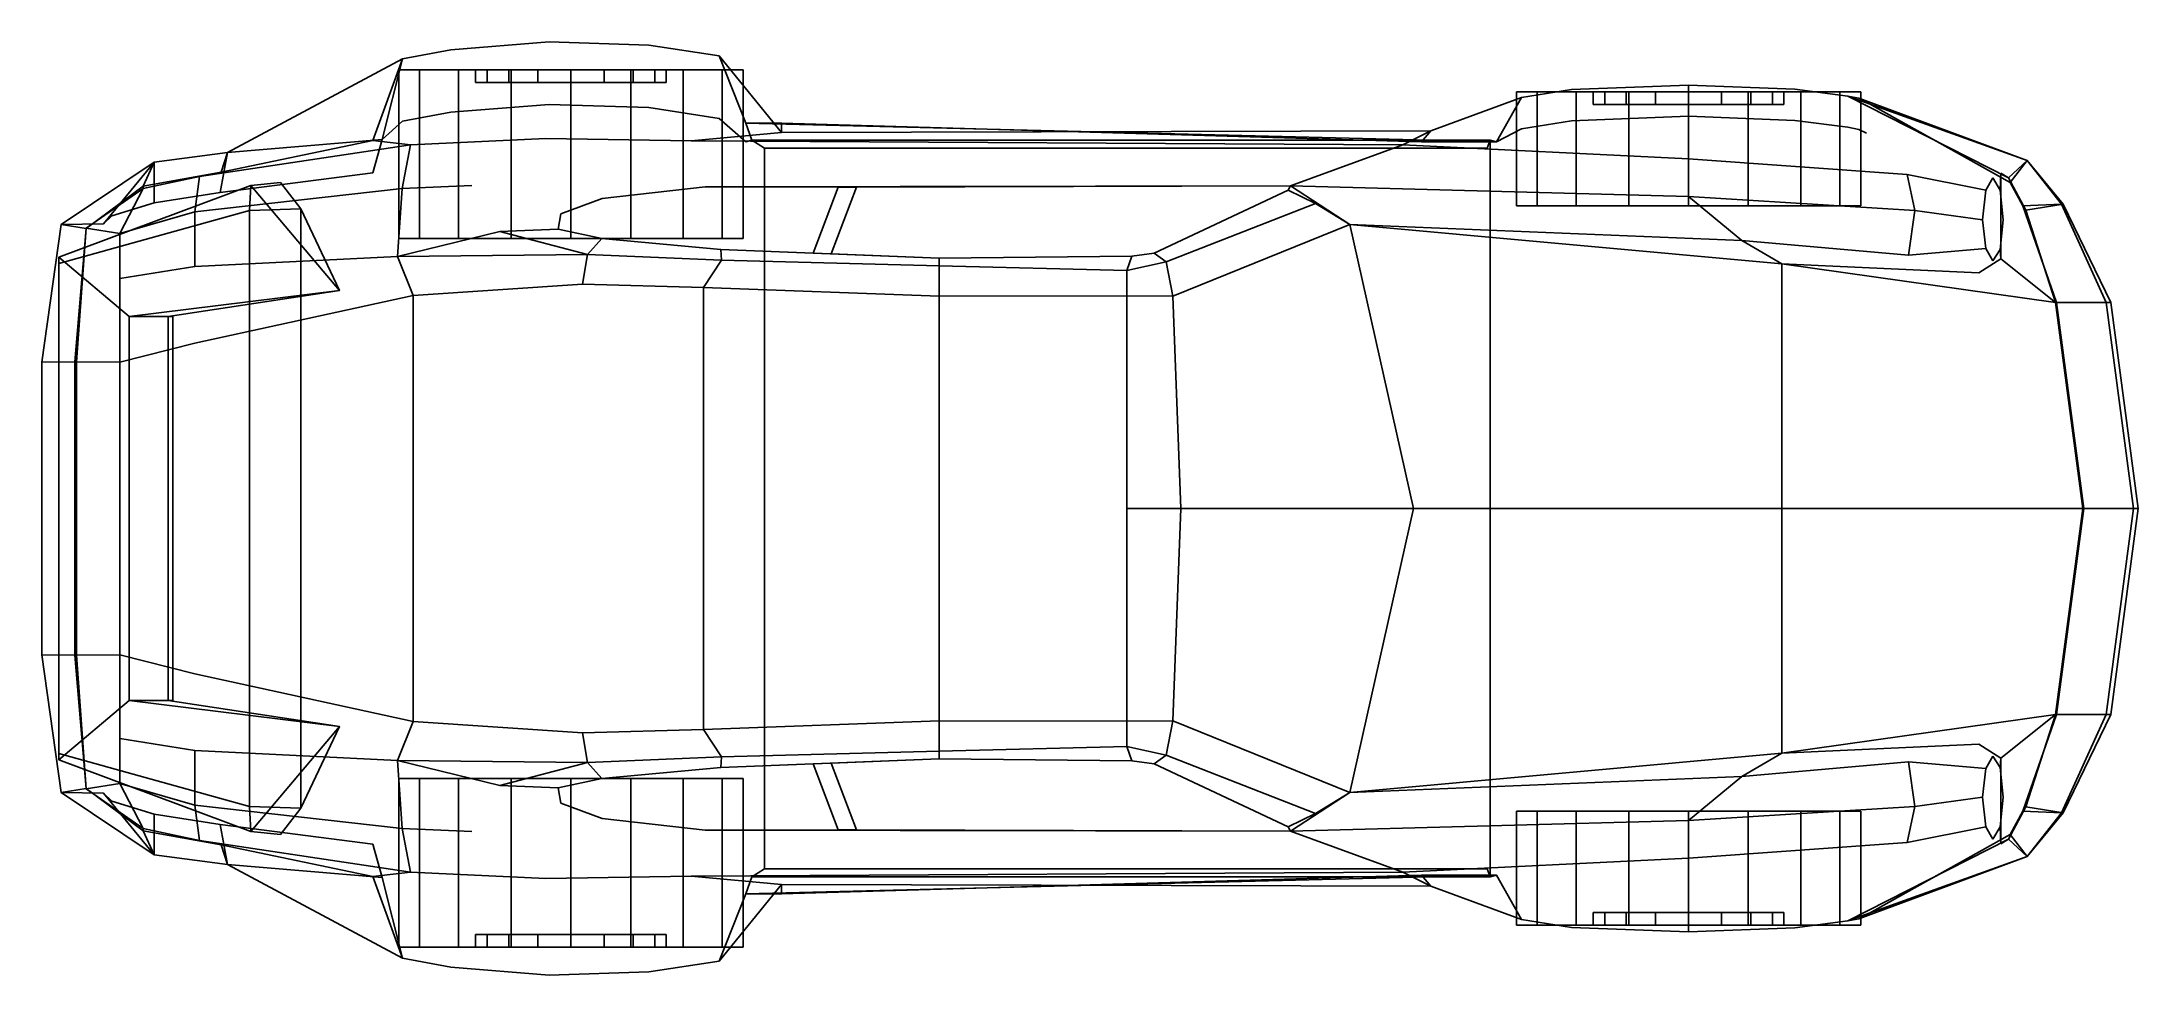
# Model space of a CAD drawing. Extents: x -4.27 to -0.01, y -0.95 to 0.95.
import ezdxf

# ---------------------------------------------------------------- set-up
doc = ezdxf.new("R2010")
doc.units = 0
doc.header["$LTSCALE"] = 5
for name, pattern in [('BLACK', [10000, 10000, 0]), ('CHROME', [10000, 10000, 0]), ('GLASS_O', [10000, 10000, 0]), ('RUBBER', [10000, 10000, 0])]:
    doc.linetypes.add(name, pattern=pattern)
doc.layers.get('0').update_dxf_attribs({"linetype": 'CONTINUOUS'})

msp = doc.modelspace()

# ---------------------------------------------------------------- linework, layer by layer
at = {"color": 0, "linetype": 'BYBLOCK'}
for points, invisible_edges in [([(-3.2417, 0.9493, 0.6921), (-3.2479, 0.753, 0.8174), (-3.5233, 0.7402, 0.7687), (-3.4417, 0.9335, 0.6255)], 5), ([(-3.2479, 0.753, 0.8174), (-2.9527, 0.7481, 0.8382), (-3.0385, 0.943, 0.6667), (-3.2417, 0.9493, 0.6921)], 10), ([(-2.9527, 0.7481, 0.8382), (-3.0385, 0.943, 0.6667), (-2.8956, 0.9207, 0.5366), (-2.7686, 0.7652, 0.5906)], 1), ([(-3.5233, 0.7402, 0.7687), (-3.4417, 0.9335, 0.6255), (-3.5401, 0.9148, 0.5048), (-3.6004, 0.7487, 0.5143)], 1), ([(-0.9239, 0.7112, 0.8318), (-0.9239, 0.8616, 0.7144), (-1.1621, 0.8524, 0.6318), (-1.505, 0.7398, 0.8477)], 4), ([(-0.9239, 0.7112, 0.8318), (-0.9239, 0.8616, 0.7144), (-0.708, 0.853, 0.635), (-0.4794, 0.6794, 0.7715)], 4), ([(-0.4794, 0.6794, 0.7715), (-0.3195, 0.648, 0.7599), (-0.3047, 0.6731, 0.6985), (-0.708, 0.853, 0.635)], 12), ([(-0.3047, 0.6731, 0.6985), (-0.708, 0.853, 0.635), (-0.6001, 0.8391, 0.5048), (-0.2899, 0.648, 0.6371)], 5), ([(-1.1621, 0.8524, 0.6318), (-1.2636, 0.8359, 0.4953), (-1.4478, 0.7683, 0.5906), (-1.505, 0.7398, 0.8477)], 8), ([(-0.2889, 0.6826, 0.562), (-0.6001, 0.8391, 0.5048), (-0.6001, 0.8391, 0.5048), (-0.2731, 0.6731, 0.5207)], 1), ([(-0.6001, 0.8391, 0.5048), (-0.2899, 0.648, 0.6371), (-0.2889, 0.6826, 0.562), (-0.6001, 0.8391, 0.5048)], 5), ([(-3.5403, 0.6511, 0.859), (-3.5233, 0.7402, 0.7687), (-3.9529, 0.6754, 0.6286), (-3.9624, 0.6035, 0.7409)], 1), ([(-3.2479, 0.753, 0.8174), (-3.3988, 0.6569, 0.8754), (-3.5403, 0.6511, 0.859), (-3.5233, 0.7402, 0.7687)], 1), ([(-3.1337, 0.6309, 0.908), (-3.2177, 0.5998, 0.9331), (-3.3988, 0.6569, 0.8754), (-3.2479, 0.753, 0.8174)], 14), ([(-2.9242, 0.6545, 0.8953), (-3.1337, 0.6309, 0.908), (-3.2479, 0.753, 0.8174), (-2.9527, 0.7481, 0.8382)], 10), ([(-2.9527, 0.7481, 0.8382), (-1.505, 0.7398, 0.8477), (-1.7335, 0.6565, 0.8953), (-2.9242, 0.6545, 0.8953)], 8), ([(-0.2838, 0.5874, 0.6117), (-0.2899, 0.648, 0.6371), (-0.2889, 0.6826, 0.562), (-0.2889, 0.5953, 0.562)], 8), ([(-0.2889, 0.6826, 0.562), (-0.2889, 0.5953, 0.562), (-0.2381, 0.607, 0.5239), (-0.2731, 0.6731, 0.5207)], 2), ([(-3.3416, 0.5639, 0.9974), (-3.3988, 0.6569, 0.8754), (-3.5403, 0.6511, 0.859), (-3.5497, 0.5127, 0.9652)], 1), ([(-3.2177, 0.5998, 0.9331), (-3.2233, 0.5682, 0.9909), (-3.3416, 0.5639, 0.9974), (-3.3988, 0.6569, 0.8754)], 12), ([(-0.2889, 0.508, 0.562), (-0.2889, 0.5953, 0.562), (-0.2381, 0.607, 0.5239), (-0.1778, 0.4194, 0.5238)], 2), ([(-4.2029, 0.2985, 0.6159), (-4.1832, 0.5706, 0.6286), (-4.1148, 0.4681, 0.6952), (-4.1148, 0.2976, 0.72)], 2), ([(-4.1148, 0.5593, 0.6786), (-4.1148, 0.4681, 0.6952), (-4.1832, 0.5706, 0.6286)], 2), ([(-3.2233, 0.5682, 0.9909), (-3.3416, 0.5639, 0.9974), (-3.1633, 0.5165, 1.1076), (-3.1345, 0.5492, 1.0546)], 2), ([(-0.2838, 0.5874, 0.6117), (-0.2899, 0.5268, 0.6371), (-0.2889, 0.508, 0.562), (-0.2889, 0.5953, 0.562)], 8), ([(-3.9624, 0.3363, 0.8156), (-3.9624, 0.4924, 0.7779), (-3.5497, 0.5127, 0.9652), (-3.5183, 0.4336, 0.9892)], 1), ([(-0.4768, 0.5154, 0.7874), (-0.8157, 0.545, 0.8387), (-0.7342, 0.4977, 0.7624)], 8), ([(-0.3195, 0.5288, 0.7599), (-0.4768, 0.5154, 0.7874), (-0.6055, 0.5065, 0.7749), (-0.3047, 0.5037, 0.6985)], 6), ([(-0.2899, 0.5268, 0.6371), (-0.3047, 0.5037, 0.6985), (-0.3334, 0.4794, 0.5731), (-0.2889, 0.508, 0.562)], 2), ([(-4.1148, 0.4681, 0.6952), (-4.1148, 0.2976, 0.72), (-3.9624, 0.3363, 0.8156), (-3.9624, 0.4924, 0.7779)], 4), ([(-0.3334, 0.4794, 0.5731), (-0.3047, 0.5037, 0.6985), (-0.6055, 0.5065, 0.7749), (-0.7342, 0.4977, 0.7624)], 7), ([(-3.9624, 0.3363, 0.8156), (-3.9624, -0.3363, 0.8156), (-3.5183, -0.4336, 0.9892), (-3.5183, 0.4336, 0.9892)], 1), ([(-4.1148, -0.2976, 0.72), (-4.1148, 0.2976, 0.72), (-3.9624, 0.3363, 0.8156), (-3.9624, -0.3363, 0.8156)], 4), ([(-4.2029, -0.2985, 0.6159), (-4.1832, -0.5706, 0.6286), (-4.1148, -0.4681, 0.6952), (-4.1148, -0.2976, 0.72)], 2), ([(-4.1148, -0.4681, 0.6952), (-4.1148, -0.2976, 0.72), (-3.9624, -0.3363, 0.8156), (-3.9624, -0.4924, 0.7779)], 4), ([(-3.9624, -0.3363, 0.8156), (-3.9624, -0.4924, 0.7779), (-3.5497, -0.5127, 0.9652), (-3.5183, -0.4336, 0.9892)], 1), ([(-0.2889, -0.508, 0.562), (-0.2889, -0.5953, 0.562), (-0.2381, -0.607, 0.5239), (-0.1778, -0.4194, 0.5238)], 2), ([(-4.1148, -0.5593, 0.6786), (-4.1148, -0.4681, 0.6952), (-4.1832, -0.5706, 0.6286)], 2), ([(-0.4768, -0.5154, 0.7874), (-0.8157, -0.545, 0.8387), (-0.7342, -0.4977, 0.7624)], 8), ([(-0.3334, -0.4794, 0.5731), (-0.3047, -0.5037, 0.6985), (-0.6055, -0.5065, 0.7749), (-0.7342, -0.4977, 0.7624)], 7), ([(-0.3195, -0.5288, 0.7599), (-0.4768, -0.5154, 0.7874), (-0.6055, -0.5065, 0.7749), (-0.3047, -0.5037, 0.6985)], 6), ([(-0.2899, -0.5268, 0.6371), (-0.3047, -0.5037, 0.6985), (-0.3334, -0.4794, 0.5731), (-0.2889, -0.508, 0.562)], 2), ([(-0.2838, -0.5874, 0.6117), (-0.2899, -0.5268, 0.6371), (-0.2889, -0.508, 0.562), (-0.2889, -0.5953, 0.562)], 8), ([(-3.3416, -0.5639, 0.9974), (-3.3988, -0.6569, 0.8754), (-3.5403, -0.6511, 0.859), (-3.5497, -0.5127, 0.9652)], 1), ([(-3.2233, -0.5682, 0.9909), (-3.3416, -0.5639, 0.9974), (-3.1633, -0.5165, 1.1076), (-3.1345, -0.5492, 1.0546)], 2), ([(-3.2177, -0.5998, 0.9331), (-3.2233, -0.5682, 0.9909), (-3.3416, -0.5639, 0.9974), (-3.3988, -0.6569, 0.8754)], 12), ([(-0.2838, -0.5874, 0.6117), (-0.2899, -0.648, 0.6371), (-0.2889, -0.6826, 0.562), (-0.2889, -0.5953, 0.562)], 8), ([(-0.2889, -0.6826, 0.562), (-0.2889, -0.5953, 0.562), (-0.2381, -0.607, 0.5239), (-0.2731, -0.6731, 0.5207)], 2), ([(-3.5403, -0.6511, 0.859), (-3.5233, -0.7402, 0.7687), (-3.9529, -0.6754, 0.6286), (-3.9624, -0.6035, 0.7409)], 1), ([(-3.1337, -0.6309, 0.908), (-3.2177, -0.5998, 0.9331), (-3.3988, -0.6569, 0.8754), (-3.2479, -0.753, 0.8174)], 14), ([(-2.9242, -0.6545, 0.8953), (-3.1337, -0.6309, 0.908), (-3.2479, -0.753, 0.8174), (-2.9527, -0.7481, 0.8382)], 10), ([(-3.2479, -0.753, 0.8174), (-3.3988, -0.6569, 0.8754), (-3.5403, -0.6511, 0.859), (-3.5233, -0.7402, 0.7687)], 1), ([(-2.9527, -0.7481, 0.8382), (-1.505, -0.7398, 0.8477), (-1.7335, -0.6565, 0.8953), (-2.9242, -0.6545, 0.8953)], 8), ([(-0.9239, -0.7112, 0.8318), (-0.9239, -0.8616, 0.7144), (-0.708, -0.853, 0.635), (-0.4794, -0.6794, 0.7715)], 4), ([(-0.3047, -0.6731, 0.6985), (-0.708, -0.853, 0.635), (-0.6001, -0.8391, 0.5048), (-0.2899, -0.648, 0.6371)], 5), ([(-0.4794, -0.6794, 0.7715), (-0.3195, -0.648, 0.7599), (-0.3047, -0.6731, 0.6985), (-0.708, -0.853, 0.635)], 12), ([(-0.6001, -0.8391, 0.5048), (-0.2899, -0.648, 0.6371), (-0.2889, -0.6826, 0.562), (-0.6001, -0.8391, 0.5048)], 5), ([(-0.2889, -0.6826, 0.562), (-0.6001, -0.8391, 0.5048), (-0.6001, -0.8391, 0.5048), (-0.2731, -0.6731, 0.5207)], 1), ([(-0.9239, -0.7112, 0.8318), (-0.9239, -0.8616, 0.7144), (-1.1621, -0.8524, 0.6318), (-1.505, -0.7398, 0.8477)], 4), ([(-3.5233, -0.7402, 0.7687), (-3.4417, -0.9335, 0.6255), (-3.5401, -0.9148, 0.5048), (-3.6004, -0.7487, 0.5143)], 1), ([(-3.2417, -0.9493, 0.6921), (-3.2479, -0.753, 0.8174), (-3.5233, -0.7402, 0.7687), (-3.4417, -0.9335, 0.6255)], 5), ([(-3.2479, -0.753, 0.8174), (-2.9527, -0.7481, 0.8382), (-3.0385, -0.943, 0.6667), (-3.2417, -0.9493, 0.6921)], 10), ([(-2.9527, -0.7481, 0.8382), (-3.0385, -0.943, 0.6667), (-2.8956, -0.9207, 0.5366), (-2.7686, -0.7652, 0.5906)], 1), ([(-1.1621, -0.8524, 0.6318), (-1.2636, -0.8359, 0.4953), (-1.4478, -0.7683, 0.5906), (-1.505, -0.7398, 0.8477)], 8)]:
    msp.add_3dface(points, dxfattribs=dict(at, invisible_edges=invisible_edges))
for points in [[(-3.5401, 0.9148, 0.5048), (-3.8957, 0.7246, 0.5048), (-3.9084, 0.6841, 0.5143), (-3.6004, 0.7487, 0.5143)], [(-3.5401, 0.9148, 0.5048), (-3.5814, 0.7505, 0.3143), (-3.8957, 0.7246, 0.3556), (-3.8957, 0.7246, 0.5048)], [(-2.8956, 0.9207, 0.5366), (-2.7686, 0.7652, 0.5906), (-2.7686, 0.7842, 0.3175), (-2.8416, 0.7842, 0.3175)], [(-1.2636, 0.8359, 0.4953), (-1.3144, 0.7461, 0.3175), (-1.4668, 0.7461, 0.3175), (-1.4478, 0.7683, 0.5906)], [(-0.6001, 0.8391, 0.5048), (-0.2731, 0.6731, 0.5207), (-0.2349, 0.708, 0.4826), (-0.6001, 0.8391, 0.5048)], [(-0.2349, 0.708, 0.4826), (-0.6001, 0.8391, 0.5048), (-0.5778, 0.8347, 0.3461), (-0.2349, 0.708, 0.3619)], [(-0.5778, 0.8347, 0.3461), (-0.2349, 0.708, 0.3619), (-0.2699, 0.6636, 0.2635), (-0.562, 0.827, 0.2223)], [(-2.9527, 0.7481, 0.8382), (-1.505, 0.7398, 0.8477), (-1.4478, 0.7683, 0.5906), (-2.7686, 0.7652, 0.5906)], [(-2.8416, 0.7842, 0.3175), (-1.3144, 0.7461, 0.3175), (-1.3272, 0.7493, 0.2699), (-2.8289, 0.7493, 0.2699)], [(-1.4478, 0.7683, 0.5906), (-2.7686, 0.7652, 0.5906), (-2.7686, 0.7842, 0.3175), (-1.4668, 0.7461, 0.3175)], [(-3.5233, 0.7402, 0.7687), (-3.6004, 0.7487, 0.5143), (-3.9084, 0.6841, 0.5143), (-3.9529, 0.6754, 0.6286)], [(-3.5814, 0.7505, 0.3143), (-3.6004, 0.6831, 0.2477), (-3.9105, 0.6428, 0.2731), (-3.8957, 0.7246, 0.3556)], [(-1.3272, 0.7493, 0.2699), (-2.8289, 0.7493, 0.2699), (-2.8035, 0.7334, 0.2032), (-1.3335, 0.7334, 0.2032)], [(-1.7335, 0.6565, 0.8953), (-1.505, 0.7398, 0.8477), (-0.9239, 0.7112, 0.8318), (-0.9239, 0.635, 0.87)], [(-4.045, 0.7048, 0.3651), (-4.045, 0.7048, 0.4953), (-4.2342, 0.5776, 0.4953), (-4.2342, 0.5776, 0.3715)], [(-4.2342, 0.5776, 0.3715), (-4.1477, 0.5792, 0.3619), (-4.045, 0.7048, 0.3651)], [(-4.2342, 0.5776, 0.4953), (-4.1832, 0.5698, 0.5143), (-4.0672, 0.6559, 0.5143), (-4.045, 0.7048, 0.4953)], [(-4.045, 0.7048, 0.3651), (-4.045, 0.6222, 0.2984), (-4.1307, 0.5956, 0.3302), (-4.1477, 0.5792, 0.3619)], [(-4.0672, 0.6559, 0.5143), (-4.045, 0.7048, 0.4953), (-3.8957, 0.7246, 0.5048), (-3.9084, 0.6841, 0.5143)], [(-3.8957, 0.7246, 0.5048), (-3.8957, 0.7246, 0.3556), (-4.045, 0.7048, 0.3651), (-4.045, 0.7048, 0.4953)], [(-3.9105, 0.6428, 0.2731), (-3.8957, 0.7246, 0.3556), (-4.045, 0.7048, 0.3651), (-4.045, 0.6222, 0.2984)], [(-0.9239, 0.7112, 0.8318), (-0.9239, 0.635, 0.87), (-0.4636, 0.6064, 0.8191), (-0.4794, 0.6794, 0.7715)], [(-0.2381, 0.607, 0.5239), (-0.2731, 0.6731, 0.5207), (-0.2349, 0.708, 0.4826), (-0.1619, 0.6191, 0.4826)], [(-0.1651, 0.6191, 0.3627), (-0.2349, 0.708, 0.3619), (-0.2699, 0.6636, 0.2635), (-0.2437, 0.6159, 0.2647)], [(-0.2349, 0.708, 0.4826), (-0.1619, 0.6191, 0.4826), (-0.1651, 0.6191, 0.3627), (-0.2349, 0.708, 0.3619)], [(-3.668, 0.4433, 0.9372), (-3.8481, 0.6572, 0.9239), (-4.2386, 0.5112, 1.0033), (-4.0957, 0.3905, 0.9398)], [(-4.1148, 0.5593, 0.6786), (-4.0672, 0.6509, 0.6286), (-4.1832, 0.5706, 0.6286)], [(-3.9529, 0.6754, 0.6286), (-3.9624, 0.6035, 0.7409), (-4.1148, 0.5593, 0.6786), (-4.0672, 0.6509, 0.6286)], [(-3.5403, 0.6511, 0.859), (-3.5497, 0.5127, 0.9652), (-3.9624, 0.4924, 0.7779), (-3.9624, 0.6035, 0.7409)], [(-2.7047, 0.5196, 1.1925), (-2.6679, 0.518, 1.1987), (-2.6162, 0.6541, 0.8953), (-2.6536, 0.6541, 0.8953)], [(-2.0107, 0.5192, 1.2379), (-1.9867, 0.5019, 1.2647), (-1.683, 0.6207, 0.9302), (-1.738, 0.6476, 0.9189)], [(-1.683, 0.6207, 0.9302), (-1.738, 0.6476, 0.9189), (-1.7335, 0.6565, 0.8953), (-1.6131, 0.5778, 0.9098)], [(-0.9239, 0.635, 0.87), (-0.8157, 0.545, 0.8387), (-1.6131, 0.5778, 0.9098), (-1.7335, 0.6565, 0.8953)], [(-0.4636, 0.6064, 0.8191), (-0.4794, 0.6794, 0.7715), (-0.3195, 0.648, 0.7599), (-0.3257, 0.5874, 0.7853)], [(-3.9624, 0.4924, 0.7779), (-3.9624, 0.6035, 0.7409), (-4.1148, 0.5593, 0.6786), (-4.1148, 0.4681, 0.6952)], [(-0.9239, 0.635, 0.87), (-0.4636, 0.6064, 0.8191), (-0.4768, 0.5154, 0.7874), (-0.8157, 0.545, 0.8387)], [(-0.4636, 0.6064, 0.8191), (-0.3257, 0.5874, 0.7853), (-0.3195, 0.5288, 0.7599), (-0.4768, 0.5154, 0.7874)], [(-0.1651, 0.6191, 0.3627), (-0.0746, 0.4191, 0.3666), (-0.1755, 0.4191, 0.2647), (-0.2437, 0.6159, 0.2647)], [(-0.2381, 0.607, 0.5239), (-0.1778, 0.4194, 0.5238), (-0.0651, 0.4191, 0.4826), (-0.1619, 0.6191, 0.4826)], [(-0.0651, 0.4191, 0.4826), (-0.1619, 0.6191, 0.4826), (-0.1651, 0.6191, 0.3627), (-0.0746, 0.4191, 0.3666)], [(-4.2342, 0.5776, 0.4953), (-4.2342, 0.5776, 0.3715), (-4.2732, 0.2977, 0.3715), (-4.2732, 0.2977, 0.4953)], [(-4.2732, 0.2977, 0.4953), (-4.2061, 0.2985, 0.5175), (-4.1832, 0.5698, 0.5143), (-4.2342, 0.5776, 0.4953)], [(-3.1633, 0.5165, 1.1076), (-3.5497, 0.5127, 0.9652), (-3.3416, 0.5639, 0.9974)], [(-1.6131, 0.5778, 0.9098), (-1.4836, 0, 0.9336), (-0.7342, 0.0002, 0.803), (-0.7342, 0.4977, 0.7624)], [(-0.7342, 0.4977, 0.7624), (-0.8157, 0.545, 0.8387), (-1.6131, 0.5778, 0.9098), (-0.7342, 0.4977, 0.7624)], [(-3.5497, 0.5127, 0.9652), (-3.5183, 0.4336, 0.9892), (-3.1739, 0.4566, 1.1323), (-3.1633, 0.5165, 1.1076)], [(-3.1739, 0.4566, 1.1323), (-3.1633, 0.5165, 1.1076), (-2.8912, 0.5051, 1.1976), (-2.9274, 0.4494, 1.2079)], [(-3.1633, 0.5165, 1.1076), (-3.1345, 0.5492, 1.0546), (-2.8924, 0.5268, 1.1562), (-2.8912, 0.5051, 1.1976)], [(-2.8924, 0.5268, 1.1562), (-2.8912, 0.5051, 1.1976), (-2.448, 0.494, 1.2872), (-2.4481, 0.5093, 1.2385)], [(-2.448, 0.494, 1.2872), (-2.4481, 0.5093, 1.2385), (-2.0565, 0.5132, 1.256), (-2.0661, 0.4839, 1.2952)], [(-2.0565, 0.5132, 1.256), (-2.0661, 0.4839, 1.2952), (-1.9867, 0.5019, 1.2647), (-2.0107, 0.5192, 1.2379)], [(-4.2386, 0.5112, 1.0033), (-4.2386, -0.5112, 1.0033), (-4.0957, -0.3905, 0.9398), (-4.0957, 0.3905, 0.9398)], [(-2.9274, 0.4494, 1.2079), (-2.8912, 0.5051, 1.1976), (-2.448, 0.494, 1.2872), (-2.448, 0.432, 1.3036)], [(-2.448, 0.494, 1.2872), (-2.448, 0.432, 1.3036), (-2.0661, 0.4326, 1.3124), (-2.0661, 0.4839, 1.2952)], [(-2.0661, 0.4326, 1.3124), (-2.0661, 0.4839, 1.2952), (-1.9867, 0.5019, 1.2647), (-1.9731, 0.4323, 1.2895)], [(-0.2889, 0.508, 0.562), (-0.3334, 0.4794, 0.5731), (-0.7342, 0.4977, 0.7624), (-0.1778, 0.4194, 0.5238)], [(-0.7342, 0.0002, 0.803), (-0.7342, 0.4977, 0.7624), (-0.1778, 0.4194, 0.5238), (-0.1222, 0, 0.5238)], [(-4.0164, 0.3905, 0.7822), (-3.668, 0.4433, 0.9372), (-4.0957, 0.3905, 0.9398), (-4.0069, 0.3905, 0.8318)], [(-2.9274, 0.4494, 1.2079), (-2.9274, -0.4494, 1.2079), (-2.448, -0.432, 1.3036), (-2.448, 0.432, 1.3036)], [(-2.448, -0.432, 1.3036), (-2.448, 0.432, 1.3036), (-2.0661, 0.4326, 1.3124), (-2.0661, -0.4326, 1.3124)], [(-1.9731, 0.4323, 1.2895), (-2.0661, 0.4326, 1.3124), (-2.0661, 0, 1.3124), (-1.9566, 0, 1.3002)], [(-4.0957, -0.3905, 0.9398), (-4.0957, 0.3905, 0.9398), (-4.0069, 0.3905, 0.8318), (-4.0069, -0.3905, 0.8318)], [(-4.0069, 0.3905, 0.8318), (-4.0069, -0.3905, 0.8318), (-4.0164, -0.3905, 0.7822), (-4.0164, 0.3905, 0.7822)], [(-0.1778, 0.4194, 0.5238), (-0.1222, 0, 0.5238), (-0.0095, 0, 0.4826), (-0.0651, 0.4191, 0.4826)], [(-0.0746, 0.4191, 0.3666), (-0.0191, 0, 0.3683), (-0.1199, 0, 0.2647), (-0.1755, 0.4191, 0.2647)], [(-0.0095, 0, 0.4826), (-0.0651, 0.4191, 0.4826), (-0.0746, 0.4191, 0.3666), (-0.0191, 0, 0.3683)], [(-4.2732, -0.2977, 0.4953), (-4.2732, 0.2977, 0.4953), (-4.2061, 0.2985, 0.5175), (-4.2061, -0.2985, 0.5175)], [(-4.2061, 0.2985, 0.5175), (-4.2061, -0.2985, 0.5175), (-4.2029, -0.2985, 0.6159), (-4.2029, 0.2985, 0.6159)], [(-4.2029, 0.2985, 0.6159), (-4.2029, -0.2985, 0.6159), (-4.1148, -0.2976, 0.72), (-4.1148, 0.2976, 0.72)], [(-4.2732, 0.2977, 0.3715), (-4.2732, -0.2977, 0.3715), (-4.2732, -0.2977, 0.4953), (-4.2732, 0.2977, 0.4953)], [(-1.9731, -0.4323, 1.2895), (-2.0661, -0.4326, 1.3124), (-2.0661, 0, 1.3124), (-1.9566, 0, 1.3002)], [(-1.6131, -0.5778, 0.9098), (-1.4836, 0, 0.9336), (-0.7342, -0.0002, 0.803), (-0.7342, -0.4977, 0.7624)], [(-0.1778, -0.4194, 0.5238), (-0.1222, 0, 0.5238), (-0.0095, 0, 0.4826), (-0.0651, -0.4191, 0.4826)], [(-0.0746, -0.4191, 0.3666), (-0.0191, 0, 0.3683), (-0.1199, 0, 0.2647), (-0.1755, -0.4191, 0.2647)], [(-0.0095, 0, 0.4826), (-0.0651, -0.4191, 0.4826), (-0.0746, -0.4191, 0.3666), (-0.0191, 0, 0.3683)], [(-0.7342, -0.0002, 0.803), (-0.7342, -0.4977, 0.7624), (-0.1778, -0.4194, 0.5238), (-0.1222, 0, 0.5238)], [(-4.2342, -0.5776, 0.4953), (-4.2342, -0.5776, 0.3715), (-4.2732, -0.2977, 0.3715), (-4.2732, -0.2977, 0.4953)], [(-4.2732, -0.2977, 0.4953), (-4.2061, -0.2985, 0.5175), (-4.1832, -0.5698, 0.5143), (-4.2342, -0.5776, 0.4953)], [(-3.668, -0.4433, 0.9372), (-3.8481, -0.6572, 0.9239), (-4.2386, -0.5112, 1.0033), (-4.0957, -0.3905, 0.9398)], [(-4.0164, -0.3905, 0.7822), (-3.668, -0.4433, 0.9372), (-4.0957, -0.3905, 0.9398), (-4.0069, -0.3905, 0.8318)], [(-0.2889, -0.508, 0.562), (-0.3334, -0.4794, 0.5731), (-0.7342, -0.4977, 0.7624), (-0.1778, -0.4194, 0.5238)], [(-0.1651, -0.6191, 0.3627), (-0.0746, -0.4191, 0.3666), (-0.1755, -0.4191, 0.2647), (-0.2437, -0.616, 0.2647)], [(-0.2381, -0.607, 0.5239), (-0.1778, -0.4194, 0.5238), (-0.0651, -0.4191, 0.4826), (-0.1619, -0.6191, 0.4826)], [(-0.0651, -0.4191, 0.4826), (-0.1619, -0.6191, 0.4826), (-0.1651, -0.6191, 0.3627), (-0.0746, -0.4191, 0.3666)], [(-3.9624, -0.4924, 0.7779), (-3.9624, -0.6035, 0.7409), (-4.1148, -0.5593, 0.6786), (-4.1148, -0.4681, 0.6952)], [(-3.5497, -0.5127, 0.9652), (-3.5183, -0.4336, 0.9892), (-3.1739, -0.4566, 1.1323), (-3.1633, -0.5165, 1.1076)], [(-3.1739, -0.4566, 1.1323), (-3.1633, -0.5165, 1.1076), (-2.8912, -0.5051, 1.1976), (-2.9274, -0.4494, 1.2079)], [(-2.9274, -0.4494, 1.2079), (-2.8912, -0.5051, 1.1976), (-2.448, -0.494, 1.2872), (-2.448, -0.432, 1.3036)], [(-2.448, -0.494, 1.2872), (-2.448, -0.432, 1.3036), (-2.0661, -0.4326, 1.3124), (-2.0661, -0.4839, 1.2952)], [(-2.0661, -0.4326, 1.3124), (-2.0661, -0.4839, 1.2952), (-1.9867, -0.5019, 1.2647), (-1.9731, -0.4323, 1.2895)], [(-3.5403, -0.6511, 0.859), (-3.5497, -0.5127, 0.9652), (-3.9624, -0.4924, 0.7779), (-3.9624, -0.6035, 0.7409)], [(-3.1633, -0.5165, 1.1076), (-3.1345, -0.5492, 1.0546), (-2.8924, -0.5268, 1.1562), (-2.8912, -0.5051, 1.1976)], [(-2.8924, -0.5268, 1.1562), (-2.8912, -0.5051, 1.1976), (-2.448, -0.494, 1.2872), (-2.4481, -0.5093, 1.2385)], [(-2.448, -0.494, 1.2872), (-2.4481, -0.5093, 1.2385), (-2.0565, -0.5132, 1.256), (-2.0661, -0.4839, 1.2952)], [(-2.0565, -0.5132, 1.256), (-2.0661, -0.4839, 1.2952), (-1.9867, -0.5019, 1.2647), (-2.0107, -0.5192, 1.2379)], [(-2.0107, -0.5192, 1.2379), (-1.9867, -0.5019, 1.2647), (-1.683, -0.6207, 0.9302), (-1.738, -0.6476, 0.9189)], [(-0.7342, -0.4977, 0.7624), (-0.8157, -0.545, 0.8387), (-1.6131, -0.5778, 0.9098), (-0.7342, -0.4977, 0.7624)], [(-3.1633, -0.5165, 1.1076), (-3.5497, -0.5127, 0.9652), (-3.3416, -0.5639, 0.9974)], [(-2.7047, -0.5196, 1.1925), (-2.6679, -0.518, 1.1987), (-2.6162, -0.6541, 0.8953), (-2.6536, -0.6541, 0.8953)], [(-0.9239, -0.635, 0.87), (-0.8157, -0.545, 0.8387), (-1.6131, -0.5778, 0.9098), (-1.7335, -0.6565, 0.8953)], [(-0.9239, -0.635, 0.87), (-0.4636, -0.6064, 0.8191), (-0.4768, -0.5154, 0.7874), (-0.8157, -0.545, 0.8387)], [(-0.4636, -0.6064, 0.8191), (-0.3257, -0.5874, 0.7853), (-0.3195, -0.5288, 0.7599), (-0.4768, -0.5154, 0.7874)], [(-4.2342, -0.5776, 0.4953), (-4.1832, -0.5698, 0.5143), (-4.0672, -0.6559, 0.5143), (-4.045, -0.7048, 0.4953)], [(-4.2342, -0.5776, 0.3715), (-4.1477, -0.5792, 0.3619), (-4.045, -0.7048, 0.3651)], [(-4.045, -0.7048, 0.3651), (-4.045, -0.7048, 0.4953), (-4.2342, -0.5776, 0.4953), (-4.2342, -0.5776, 0.3715)], [(-4.1148, -0.5593, 0.6786), (-4.0672, -0.6509, 0.6286), (-4.1832, -0.5706, 0.6286)], [(-4.045, -0.7048, 0.3651), (-4.045, -0.6222, 0.2984), (-4.1307, -0.5956, 0.3302), (-4.1477, -0.5792, 0.3619)], [(-3.9529, -0.6754, 0.6286), (-3.9624, -0.6035, 0.7409), (-4.1148, -0.5593, 0.6786), (-4.0672, -0.6509, 0.6286)], [(-1.683, -0.6207, 0.9302), (-1.738, -0.6476, 0.9189), (-1.7335, -0.6565, 0.8953), (-1.6131, -0.5778, 0.9098)], [(-0.4636, -0.6064, 0.8191), (-0.4794, -0.6794, 0.7715), (-0.3195, -0.648, 0.7599), (-0.3257, -0.5874, 0.7853)], [(-3.9105, -0.6428, 0.2731), (-3.8957, -0.7246, 0.3556), (-4.045, -0.7048, 0.3651), (-4.045, -0.6222, 0.2984)], [(-1.7335, -0.6565, 0.8953), (-1.505, -0.7398, 0.8477), (-0.9239, -0.7112, 0.8318), (-0.9239, -0.635, 0.87)], [(-0.9239, -0.7112, 0.8318), (-0.9239, -0.635, 0.87), (-0.4636, -0.6064, 0.8191), (-0.4794, -0.6794, 0.7715)], [(-0.2381, -0.607, 0.5239), (-0.2731, -0.6731, 0.5207), (-0.2349, -0.708, 0.4826), (-0.1619, -0.6191, 0.4826)], [(-0.1651, -0.6191, 0.3627), (-0.2349, -0.708, 0.3619), (-0.2699, -0.6636, 0.2635), (-0.2437, -0.616, 0.2647)], [(-0.2349, -0.708, 0.4826), (-0.1619, -0.6191, 0.4826), (-0.1651, -0.6191, 0.3627), (-0.2349, -0.708, 0.3619)], [(-4.0672, -0.6559, 0.5143), (-4.045, -0.7048, 0.4953), (-3.8957, -0.7246, 0.5048), (-3.9084, -0.6841, 0.5143)], [(-3.5233, -0.7402, 0.7687), (-3.6004, -0.7487, 0.5143), (-3.9084, -0.6841, 0.5143), (-3.9529, -0.6754, 0.6286)], [(-3.5814, -0.7505, 0.3143), (-3.6004, -0.6831, 0.2477), (-3.9105, -0.6428, 0.2731), (-3.8957, -0.7246, 0.3556)], [(-0.6001, -0.8391, 0.5048), (-0.2731, -0.6731, 0.5207), (-0.2349, -0.708, 0.4826), (-0.6001, -0.8391, 0.5048)], [(-0.5778, -0.8347, 0.3461), (-0.2349, -0.708, 0.3619), (-0.2699, -0.6636, 0.2635), (-0.562, -0.827, 0.2223)], [(-3.8957, -0.7246, 0.5048), (-3.8957, -0.7246, 0.3556), (-4.045, -0.7048, 0.3651), (-4.045, -0.7048, 0.4953)], [(-3.5401, -0.9148, 0.5048), (-3.8957, -0.7246, 0.5048), (-3.9084, -0.6841, 0.5143), (-3.6004, -0.7487, 0.5143)], [(-3.5401, -0.9148, 0.5048), (-3.5814, -0.7505, 0.3143), (-3.8957, -0.7246, 0.3556), (-3.8957, -0.7246, 0.5048)], [(-0.2349, -0.708, 0.4826), (-0.6001, -0.8391, 0.5048), (-0.5778, -0.8347, 0.3461), (-0.2349, -0.708, 0.3619)], [(-2.9527, -0.7481, 0.8382), (-1.505, -0.7398, 0.8477), (-1.4478, -0.7683, 0.5906), (-2.7686, -0.7652, 0.5906)], [(-2.8956, -0.9207, 0.5366), (-2.7686, -0.7652, 0.5906), (-2.7686, -0.7842, 0.3175), (-2.8416, -0.7842, 0.3175)], [(-2.8416, -0.7842, 0.3175), (-1.3144, -0.7461, 0.3175), (-1.3272, -0.7493, 0.2699), (-2.8289, -0.7493, 0.2699)], [(-1.3272, -0.7493, 0.2699), (-2.8289, -0.7493, 0.2699), (-2.8035, -0.7334, 0.2032), (-1.3335, -0.7334, 0.2032)], [(-1.4478, -0.7683, 0.5906), (-2.7686, -0.7652, 0.5906), (-2.7686, -0.7842, 0.3175), (-1.4668, -0.7461, 0.3175)], [(-1.2636, -0.8359, 0.4953), (-1.3144, -0.7461, 0.3175), (-1.4668, -0.7461, 0.3175), (-1.4478, -0.7683, 0.5906)]]:
    msp.add_3dface(points, dxfattribs=at)
at = {"color": 8, "linetype": 'RUBBER'}
for points in [[(-3.5474, 0.5493, 0.4173), (-3.5474, 0.8922, 0.4173), (-3.4258, 0.8922, 0.628), (-3.4258, 0.5493, 0.628)], [(-3.5052, 0.5493, 0.1778), (-3.5052, 0.8922, 0.1778), (-3.5474, 0.8922, 0.4173), (-3.5474, 0.5493, 0.4173)], [(-3.5052, 0.8922, 0.1778), (-3.3677, 0.8922, 0.2572), (-3.3911, 0.8922, 0.3898), (-3.5474, 0.8922, 0.4173)], [(-3.5474, 0.8922, 0.4173), (-3.3911, 0.8922, 0.3898), (-3.3238, 0.8922, 0.5064), (-3.4258, 0.8922, 0.628)], [(-3.3188, 0.5493, 0.0214), (-3.3188, 0.8922, 0.0214), (-3.5052, 0.8922, 0.1778), (-3.5052, 0.5493, 0.1778)], [(-3.3188, 0.8922, 0.0214), (-3.2646, 0.8922, 0.1706), (-3.3677, 0.8922, 0.2572), (-3.5052, 0.8922, 0.1778)], [(-3.4258, 0.8922, 0.628), (-3.3238, 0.8922, 0.5064), (-3.1972, 0.8922, 0.5524), (-3.1972, 0.8922, 0.7112)], [(-3.4258, 0.5493, 0.628), (-3.4258, 0.8922, 0.628), (-3.1972, 0.8922, 0.7112), (-3.1972, 0.5493, 0.7112)], [(-3.0756, 0.5493, 0.0214), (-3.0756, 0.8922, 0.0214), (-3.3188, 0.8922, 0.0214), (-3.3188, 0.5493, 0.0214)], [(-3.0756, 0.8922, 0.0214), (-3.1299, 0.8922, 0.1706), (-3.2646, 0.8922, 0.1706), (-3.3188, 0.8922, 0.0214)], [(-3.1972, 0.8922, 0.7112), (-3.1972, 0.8922, 0.5524), (-3.0707, 0.8922, 0.5064), (-2.9686, 0.8922, 0.628)], [(-3.1972, 0.5493, 0.7112), (-3.1972, 0.8922, 0.7112), (-2.9686, 0.8922, 0.628), (-2.9686, 0.5493, 0.628)], [(-2.8893, 0.8922, 0.1778), (-3.0267, 0.8922, 0.2572), (-3.1299, 0.8922, 0.1706), (-3.0756, 0.8922, 0.0214)], [(-2.8893, 0.5493, 0.1778), (-2.8893, 0.8922, 0.1778), (-3.0756, 0.8922, 0.0214), (-3.0756, 0.5493, 0.0214)], [(-2.9686, 0.8922, 0.628), (-3.0707, 0.8922, 0.5064), (-3.0034, 0.8922, 0.3898), (-2.847, 0.8922, 0.4173)], [(-2.847, 0.8922, 0.4173), (-3.0034, 0.8922, 0.3898), (-3.0267, 0.8922, 0.2572), (-2.8893, 0.8922, 0.1778)], [(-2.9686, 0.5493, 0.628), (-2.9686, 0.8922, 0.628), (-2.847, 0.8922, 0.4173), (-2.847, 0.5493, 0.4173)], [(-2.847, 0.5493, 0.4173), (-2.847, 0.8922, 0.4173), (-2.8893, 0.8922, 0.1778), (-2.8893, 0.5493, 0.1778)], [(-1.2741, 0.6159, 0.4173), (-1.2741, 0.8477, 0.4173), (-1.1525, 0.8477, 0.628), (-1.1525, 0.6159, 0.628)], [(-1.2319, 0.6159, 0.1778), (-1.2319, 0.8477, 0.1778), (-1.2741, 0.8477, 0.4173), (-1.2741, 0.6159, 0.4173)], [(-1.2319, 0.8477, 0.1778), (-1.0944, 0.8477, 0.2572), (-1.1178, 0.8477, 0.3898), (-1.2741, 0.8477, 0.4173)], [(-1.2741, 0.8477, 0.4173), (-1.1178, 0.8477, 0.3898), (-1.0505, 0.8477, 0.5064), (-1.1525, 0.8477, 0.628)], [(-1.0455, 0.6159, 0.0214), (-1.0455, 0.8477, 0.0214), (-1.2319, 0.8477, 0.1778), (-1.2319, 0.6159, 0.1778)], [(-1.0455, 0.8477, 0.0214), (-0.9913, 0.8477, 0.1706), (-1.0944, 0.8477, 0.2572), (-1.2319, 0.8477, 0.1778)], [(-1.1525, 0.8477, 0.628), (-1.0505, 0.8477, 0.5064), (-0.9239, 0.8477, 0.5524), (-0.9239, 0.8477, 0.7112)], [(-1.1525, 0.6159, 0.628), (-1.1525, 0.8477, 0.628), (-0.9239, 0.8477, 0.7112), (-0.9239, 0.6159, 0.7112)], [(-0.8023, 0.6159, 0.0214), (-0.8023, 0.8477, 0.0214), (-1.0455, 0.8477, 0.0214), (-1.0455, 0.6159, 0.0214)], [(-0.8023, 0.8477, 0.0214), (-0.8566, 0.8477, 0.1706), (-0.9913, 0.8477, 0.1706), (-1.0455, 0.8477, 0.0214)], [(-0.9239, 0.8477, 0.7112), (-0.9239, 0.8477, 0.5524), (-0.7974, 0.8477, 0.5064), (-0.6953, 0.8477, 0.628)], [(-0.9239, 0.6159, 0.7112), (-0.9239, 0.8477, 0.7112), (-0.6953, 0.8477, 0.628), (-0.6953, 0.6159, 0.628)], [(-0.616, 0.8477, 0.1778), (-0.7534, 0.8477, 0.2572), (-0.8566, 0.8477, 0.1706), (-0.8023, 0.8477, 0.0214)], [(-0.616, 0.6159, 0.1778), (-0.616, 0.8477, 0.1778), (-0.8023, 0.8477, 0.0214), (-0.8023, 0.6159, 0.0214)], [(-0.6953, 0.8477, 0.628), (-0.7974, 0.8477, 0.5064), (-0.7301, 0.8477, 0.3898), (-0.5737, 0.8477, 0.4173)], [(-0.5737, 0.8477, 0.4173), (-0.7301, 0.8477, 0.3898), (-0.7534, 0.8477, 0.2572), (-0.616, 0.8477, 0.1778)], [(-0.6953, 0.6159, 0.628), (-0.6953, 0.8477, 0.628), (-0.5737, 0.8477, 0.4173), (-0.5737, 0.6159, 0.4173)], [(-0.5737, 0.6159, 0.4173), (-0.5737, 0.8477, 0.4173), (-0.616, 0.8477, 0.1778), (-0.616, 0.6159, 0.1778)], [(-3.8481, 0.6572, 0.9239), (-3.8513, 0.6064, 1.0287), (-4.2386, 0.4985, 1.0319), (-4.2386, 0.5112, 1.0033)], [(-3.7465, 0.6096, 0.962), (-3.7878, 0.6636, 0.9303), (-3.8481, 0.6572, 0.9239), (-3.8513, 0.6064, 1.0287)], [(-3.668, 0.4433, 0.9372), (-3.7465, 0.6096, 0.962), (-3.7878, 0.6636, 0.9303), (-3.8481, 0.6572, 0.9239)], [(-3.8513, 0.6064, 1.0287), (-3.8513, -0.6064, 1.0287), (-4.2386, -0.4985, 1.0319), (-4.2386, 0.4985, 1.0319)], [(-3.7465, -0.6096, 0.962), (-3.7465, 0.6096, 0.962), (-3.8513, 0.6064, 1.0287), (-3.8513, -0.6064, 1.0287)], [(-4.2386, -0.4985, 1.0319), (-4.2386, 0.4985, 1.0319), (-4.2386, 0.5112, 1.0033), (-4.2386, -0.5112, 1.0033)], [(-3.668, -0.4433, 0.9372), (-3.7465, -0.6096, 0.962), (-3.7878, -0.6636, 0.9303), (-3.8481, -0.6572, 0.9239)], [(-3.8481, -0.6572, 0.9239), (-3.8513, -0.6064, 1.0287), (-4.2386, -0.4985, 1.0319), (-4.2386, -0.5112, 1.0033)], [(-3.5052, -0.5493, 0.1778), (-3.5052, -0.8922, 0.1778), (-3.5474, -0.8922, 0.4173), (-3.5474, -0.5493, 0.4173)], [(-3.5474, -0.5493, 0.4173), (-3.5474, -0.8922, 0.4173), (-3.4258, -0.8922, 0.628), (-3.4258, -0.5493, 0.628)], [(-3.3188, -0.5493, 0.0214), (-3.3188, -0.8922, 0.0214), (-3.5052, -0.8922, 0.1778), (-3.5052, -0.5493, 0.1778)], [(-3.4258, -0.5493, 0.628), (-3.4258, -0.8922, 0.628), (-3.1972, -0.8922, 0.7112), (-3.1972, -0.5493, 0.7112)], [(-3.0756, -0.5493, 0.0214), (-3.0756, -0.8922, 0.0214), (-3.3188, -0.8922, 0.0214), (-3.3188, -0.5493, 0.0214)], [(-3.1972, -0.5493, 0.7112), (-3.1972, -0.8922, 0.7112), (-2.9686, -0.8922, 0.628), (-2.9686, -0.5493, 0.628)], [(-2.8893, -0.5493, 0.1778), (-2.8893, -0.8922, 0.1778), (-3.0756, -0.8922, 0.0214), (-3.0756, -0.5493, 0.0214)], [(-2.9686, -0.5493, 0.628), (-2.9686, -0.8922, 0.628), (-2.847, -0.8922, 0.4173), (-2.847, -0.5493, 0.4173)], [(-2.847, -0.5493, 0.4173), (-2.847, -0.8922, 0.4173), (-2.8893, -0.8922, 0.1778), (-2.8893, -0.5493, 0.1778)], [(-3.7465, -0.6096, 0.962), (-3.7878, -0.6636, 0.9303), (-3.8481, -0.6572, 0.9239), (-3.8513, -0.6064, 1.0287)], [(-1.2319, -0.616, 0.1778), (-1.2319, -0.8477, 0.1778), (-1.2741, -0.8477, 0.4173), (-1.2741, -0.616, 0.4173)], [(-1.2741, -0.616, 0.4173), (-1.2741, -0.8477, 0.4173), (-1.1525, -0.8477, 0.628), (-1.1525, -0.616, 0.628)], [(-1.0455, -0.616, 0.0214), (-1.0455, -0.8477, 0.0214), (-1.2319, -0.8477, 0.1778), (-1.2319, -0.616, 0.1778)], [(-1.1525, -0.616, 0.628), (-1.1525, -0.8477, 0.628), (-0.9239, -0.8477, 0.7112), (-0.9239, -0.616, 0.7112)], [(-0.8023, -0.616, 0.0214), (-0.8023, -0.8477, 0.0214), (-1.0455, -0.8477, 0.0214), (-1.0455, -0.616, 0.0214)], [(-0.9239, -0.616, 0.7112), (-0.9239, -0.8477, 0.7112), (-0.6953, -0.8477, 0.628), (-0.6953, -0.616, 0.628)], [(-0.616, -0.616, 0.1778), (-0.616, -0.8477, 0.1778), (-0.8023, -0.8477, 0.0214), (-0.8023, -0.616, 0.0214)], [(-0.6953, -0.616, 0.628), (-0.6953, -0.8477, 0.628), (-0.5737, -0.8477, 0.4173), (-0.5737, -0.616, 0.4173)], [(-0.5737, -0.616, 0.4173), (-0.5737, -0.8477, 0.4173), (-0.616, -0.8477, 0.1778), (-0.616, -0.616, 0.1778)], [(-1.2319, -0.8477, 0.1778), (-1.0944, -0.8477, 0.2572), (-1.1178, -0.8477, 0.3898), (-1.2741, -0.8477, 0.4173)], [(-1.2741, -0.8477, 0.4173), (-1.1178, -0.8477, 0.3898), (-1.0505, -0.8477, 0.5064), (-1.1525, -0.8477, 0.628)], [(-1.0455, -0.8477, 0.0214), (-0.9913, -0.8477, 0.1706), (-1.0944, -0.8477, 0.2572), (-1.2319, -0.8477, 0.1778)], [(-1.1525, -0.8477, 0.628), (-1.0505, -0.8477, 0.5064), (-0.9239, -0.8477, 0.5524), (-0.9239, -0.8477, 0.7112)], [(-0.8023, -0.8477, 0.0214), (-0.8566, -0.8477, 0.1706), (-0.9913, -0.8477, 0.1706), (-1.0455, -0.8477, 0.0214)], [(-0.9239, -0.8477, 0.7112), (-0.9239, -0.8477, 0.5524), (-0.7974, -0.8477, 0.5064), (-0.6953, -0.8477, 0.628)], [(-0.616, -0.8477, 0.1778), (-0.7534, -0.8477, 0.2572), (-0.8566, -0.8477, 0.1706), (-0.8023, -0.8477, 0.0214)], [(-0.6953, -0.8477, 0.628), (-0.7974, -0.8477, 0.5064), (-0.7301, -0.8477, 0.3898), (-0.5737, -0.8477, 0.4173)], [(-0.5737, -0.8477, 0.4173), (-0.7301, -0.8477, 0.3898), (-0.7534, -0.8477, 0.2572), (-0.616, -0.8477, 0.1778)], [(-3.5052, -0.8922, 0.1778), (-3.3677, -0.8922, 0.2572), (-3.3911, -0.8922, 0.3898), (-3.5474, -0.8922, 0.4173)], [(-3.5474, -0.8922, 0.4173), (-3.3911, -0.8922, 0.3898), (-3.3238, -0.8922, 0.5064), (-3.4258, -0.8922, 0.628)], [(-3.3188, -0.8922, 0.0214), (-3.2646, -0.8922, 0.1706), (-3.3677, -0.8922, 0.2572), (-3.5052, -0.8922, 0.1778)], [(-3.4258, -0.8922, 0.628), (-3.3238, -0.8922, 0.5064), (-3.1972, -0.8922, 0.5524), (-3.1972, -0.8922, 0.7112)], [(-3.0756, -0.8922, 0.0214), (-3.1299, -0.8922, 0.1706), (-3.2646, -0.8922, 0.1706), (-3.3188, -0.8922, 0.0214)], [(-3.1972, -0.8922, 0.7112), (-3.1972, -0.8922, 0.5524), (-3.0707, -0.8922, 0.5064), (-2.9686, -0.8922, 0.628)], [(-2.8893, -0.8922, 0.1778), (-3.0267, -0.8922, 0.2572), (-3.1299, -0.8922, 0.1706), (-3.0756, -0.8922, 0.0214)], [(-2.9686, -0.8922, 0.628), (-3.0707, -0.8922, 0.5064), (-3.0034, -0.8922, 0.3898), (-2.847, -0.8922, 0.4173)], [(-2.847, -0.8922, 0.4173), (-3.0034, -0.8922, 0.3898), (-3.0267, -0.8922, 0.2572), (-2.8893, -0.8922, 0.1778)]]:
    msp.add_3dface(points, dxfattribs=at)
at = {"color": 7, "linetype": 'CHROME'}
for points in [[(-3.3911, 0.8922, 0.3898), (-3.3911, 0.8668, 0.3898), (-3.3238, 0.8668, 0.5064), (-3.3238, 0.8922, 0.5064)], [(-3.3677, 0.8922, 0.2572), (-3.3677, 0.8668, 0.2572), (-3.3911, 0.8668, 0.3898), (-3.3911, 0.8922, 0.3898)], [(-3.3911, 0.8668, 0.3898), (-3.1972, 0.8668, 0.3556), (-3.1972, 0.8668, 0.3556), (-3.3238, 0.8668, 0.5064)], [(-3.3677, 0.8668, 0.2572), (-3.1972, 0.8668, 0.3556), (-3.1972, 0.8668, 0.3556), (-3.3911, 0.8668, 0.3898)], [(-3.2646, 0.8922, 0.1706), (-3.2646, 0.8668, 0.1706), (-3.3677, 0.8668, 0.2572), (-3.3677, 0.8922, 0.2572)], [(-3.2646, 0.8668, 0.1706), (-3.1972, 0.8668, 0.3556), (-3.1972, 0.8668, 0.3556), (-3.3677, 0.8668, 0.2572)], [(-3.3238, 0.8922, 0.5064), (-3.3238, 0.8668, 0.5064), (-3.1972, 0.8668, 0.5524), (-3.1972, 0.8922, 0.5524)], [(-3.3238, 0.8668, 0.5064), (-3.1972, 0.8668, 0.3556), (-3.1972, 0.8668, 0.3556), (-3.1972, 0.8668, 0.5524)], [(-3.1299, 0.8922, 0.1706), (-3.1299, 0.8668, 0.1706), (-3.2646, 0.8668, 0.1706), (-3.2646, 0.8922, 0.1706)], [(-3.1299, 0.8668, 0.1706), (-3.1972, 0.8668, 0.3556), (-3.1972, 0.8668, 0.3556), (-3.2646, 0.8668, 0.1706)], [(-3.1972, 0.8922, 0.5524), (-3.1972, 0.8668, 0.5524), (-3.0707, 0.8668, 0.5064), (-3.0707, 0.8922, 0.5064)], [(-3.0267, 0.8668, 0.2572), (-3.1972, 0.8668, 0.3556), (-3.1972, 0.8668, 0.3556), (-3.1299, 0.8668, 0.1706)], [(-3.0707, 0.8668, 0.5064), (-3.1972, 0.8668, 0.3556), (-3.1972, 0.8668, 0.3556), (-3.0034, 0.8668, 0.3898)], [(-3.1972, 0.8668, 0.5524), (-3.1972, 0.8668, 0.3556), (-3.1972, 0.8668, 0.3556), (-3.0707, 0.8668, 0.5064)], [(-3.0034, 0.8668, 0.3898), (-3.1972, 0.8668, 0.3556), (-3.1972, 0.8668, 0.3556), (-3.0267, 0.8668, 0.2572)], [(-3.0267, 0.8922, 0.2572), (-3.0267, 0.8668, 0.2572), (-3.1299, 0.8668, 0.1706), (-3.1299, 0.8922, 0.1706)], [(-3.0707, 0.8922, 0.5064), (-3.0707, 0.8668, 0.5064), (-3.0034, 0.8668, 0.3898), (-3.0034, 0.8922, 0.3898)], [(-3.0034, 0.8922, 0.3898), (-3.0034, 0.8668, 0.3898), (-3.0267, 0.8668, 0.2572), (-3.0267, 0.8922, 0.2572)], [(-1.1178, 0.8477, 0.3898), (-1.1178, 0.8223, 0.3898), (-1.0505, 0.8223, 0.5064), (-1.0505, 0.8477, 0.5064)], [(-1.0944, 0.8477, 0.2572), (-1.0944, 0.8223, 0.2572), (-1.1178, 0.8223, 0.3898), (-1.1178, 0.8477, 0.3898)], [(-1.1178, 0.8223, 0.3898), (-0.9239, 0.8223, 0.3556), (-0.9239, 0.8223, 0.3556), (-1.0505, 0.8223, 0.5064)], [(-1.0944, 0.8223, 0.2572), (-0.9239, 0.8223, 0.3556), (-0.9239, 0.8223, 0.3556), (-1.1178, 0.8223, 0.3898)], [(-0.9913, 0.8477, 0.1706), (-0.9913, 0.8223, 0.1706), (-1.0944, 0.8223, 0.2572), (-1.0944, 0.8477, 0.2572)], [(-0.9913, 0.8223, 0.1706), (-0.9239, 0.8223, 0.3556), (-0.9239, 0.8223, 0.3556), (-1.0944, 0.8223, 0.2572)], [(-1.0505, 0.8477, 0.5064), (-1.0505, 0.8223, 0.5064), (-0.9239, 0.8223, 0.5524), (-0.9239, 0.8477, 0.5524)], [(-1.0505, 0.8223, 0.5064), (-0.9239, 0.8223, 0.3556), (-0.9239, 0.8223, 0.3556), (-0.9239, 0.8223, 0.5524)], [(-0.8566, 0.8477, 0.1706), (-0.8566, 0.8223, 0.1706), (-0.9913, 0.8223, 0.1706), (-0.9913, 0.8477, 0.1706)], [(-0.8566, 0.8223, 0.1706), (-0.9239, 0.8223, 0.3556), (-0.9239, 0.8223, 0.3556), (-0.9913, 0.8223, 0.1706)], [(-0.9239, 0.8477, 0.5524), (-0.9239, 0.8223, 0.5524), (-0.7974, 0.8223, 0.5064), (-0.7974, 0.8477, 0.5064)], [(-0.7534, 0.8223, 0.2572), (-0.9239, 0.8223, 0.3556), (-0.9239, 0.8223, 0.3556), (-0.8566, 0.8223, 0.1706)], [(-0.9239, 0.8223, 0.5524), (-0.9239, 0.8223, 0.3556), (-0.9239, 0.8223, 0.3556), (-0.7974, 0.8223, 0.5064)], [(-0.7974, 0.8223, 0.5064), (-0.9239, 0.8223, 0.3556), (-0.9239, 0.8223, 0.3556), (-0.7301, 0.8223, 0.3898)], [(-0.7301, 0.8223, 0.3898), (-0.9239, 0.8223, 0.3556), (-0.9239, 0.8223, 0.3556), (-0.7534, 0.8223, 0.2572)], [(-0.7534, 0.8477, 0.2572), (-0.7534, 0.8223, 0.2572), (-0.8566, 0.8223, 0.1706), (-0.8566, 0.8477, 0.1706)], [(-0.7974, 0.8477, 0.5064), (-0.7974, 0.8223, 0.5064), (-0.7301, 0.8223, 0.3898), (-0.7301, 0.8477, 0.3898)], [(-0.7301, 0.8477, 0.3898), (-0.7301, 0.8223, 0.3898), (-0.7534, 0.8223, 0.2572), (-0.7534, 0.8477, 0.2572)], [(-1.1178, -0.8223, 0.3898), (-0.9239, -0.8223, 0.3556), (-0.9239, -0.8223, 0.3556), (-1.0505, -0.8223, 0.5064)], [(-1.1178, -0.8477, 0.3898), (-1.1178, -0.8223, 0.3898), (-1.0505, -0.8223, 0.5064), (-1.0505, -0.8477, 0.5064)], [(-1.0944, -0.8223, 0.2572), (-0.9239, -0.8223, 0.3556), (-0.9239, -0.8223, 0.3556), (-1.1178, -0.8223, 0.3898)], [(-1.0944, -0.8477, 0.2572), (-1.0944, -0.8223, 0.2572), (-1.1178, -0.8223, 0.3898), (-1.1178, -0.8477, 0.3898)], [(-0.9913, -0.8223, 0.1706), (-0.9239, -0.8223, 0.3556), (-0.9239, -0.8223, 0.3556), (-1.0944, -0.8223, 0.2572)], [(-0.9913, -0.8477, 0.1706), (-0.9913, -0.8223, 0.1706), (-1.0944, -0.8223, 0.2572), (-1.0944, -0.8477, 0.2572)], [(-1.0505, -0.8223, 0.5064), (-0.9239, -0.8223, 0.3556), (-0.9239, -0.8223, 0.3556), (-0.9239, -0.8223, 0.5524)], [(-1.0505, -0.8477, 0.5064), (-1.0505, -0.8223, 0.5064), (-0.9239, -0.8223, 0.5524), (-0.9239, -0.8477, 0.5524)], [(-0.8566, -0.8223, 0.1706), (-0.9239, -0.8223, 0.3556), (-0.9239, -0.8223, 0.3556), (-0.9913, -0.8223, 0.1706)], [(-0.8566, -0.8477, 0.1706), (-0.8566, -0.8223, 0.1706), (-0.9913, -0.8223, 0.1706), (-0.9913, -0.8477, 0.1706)], [(-0.7534, -0.8223, 0.2572), (-0.9239, -0.8223, 0.3556), (-0.9239, -0.8223, 0.3556), (-0.8566, -0.8223, 0.1706)], [(-0.7974, -0.8223, 0.5064), (-0.9239, -0.8223, 0.3556), (-0.9239, -0.8223, 0.3556), (-0.7301, -0.8223, 0.3898)], [(-0.9239, -0.8223, 0.5524), (-0.9239, -0.8223, 0.3556), (-0.9239, -0.8223, 0.3556), (-0.7974, -0.8223, 0.5064)], [(-0.7301, -0.8223, 0.3898), (-0.9239, -0.8223, 0.3556), (-0.9239, -0.8223, 0.3556), (-0.7534, -0.8223, 0.2572)], [(-0.9239, -0.8477, 0.5524), (-0.9239, -0.8223, 0.5524), (-0.7974, -0.8223, 0.5064), (-0.7974, -0.8477, 0.5064)], [(-0.7534, -0.8477, 0.2572), (-0.7534, -0.8223, 0.2572), (-0.8566, -0.8223, 0.1706), (-0.8566, -0.8477, 0.1706)], [(-0.7974, -0.8477, 0.5064), (-0.7974, -0.8223, 0.5064), (-0.7301, -0.8223, 0.3898), (-0.7301, -0.8477, 0.3898)], [(-0.7301, -0.8477, 0.3898), (-0.7301, -0.8223, 0.3898), (-0.7534, -0.8223, 0.2572), (-0.7534, -0.8477, 0.2572)], [(-3.3911, -0.8668, 0.3898), (-3.1972, -0.8668, 0.3556), (-3.1972, -0.8668, 0.3556), (-3.3238, -0.8668, 0.5064)], [(-3.3911, -0.8922, 0.3898), (-3.3911, -0.8668, 0.3898), (-3.3238, -0.8668, 0.5064), (-3.3238, -0.8922, 0.5064)], [(-3.3677, -0.8668, 0.2572), (-3.1972, -0.8668, 0.3556), (-3.1972, -0.8668, 0.3556), (-3.3911, -0.8668, 0.3898)], [(-3.3677, -0.8922, 0.2572), (-3.3677, -0.8668, 0.2572), (-3.3911, -0.8668, 0.3898), (-3.3911, -0.8922, 0.3898)], [(-3.2646, -0.8668, 0.1706), (-3.1972, -0.8668, 0.3556), (-3.1972, -0.8668, 0.3556), (-3.3677, -0.8668, 0.2572)], [(-3.2646, -0.8922, 0.1706), (-3.2646, -0.8668, 0.1706), (-3.3677, -0.8668, 0.2572), (-3.3677, -0.8922, 0.2572)], [(-3.3238, -0.8668, 0.5064), (-3.1972, -0.8668, 0.3556), (-3.1972, -0.8668, 0.3556), (-3.1972, -0.8668, 0.5524)], [(-3.3238, -0.8922, 0.5064), (-3.3238, -0.8668, 0.5064), (-3.1972, -0.8668, 0.5524), (-3.1972, -0.8922, 0.5524)], [(-3.1299, -0.8668, 0.1706), (-3.1972, -0.8668, 0.3556), (-3.1972, -0.8668, 0.3556), (-3.2646, -0.8668, 0.1706)], [(-3.1299, -0.8922, 0.1706), (-3.1299, -0.8668, 0.1706), (-3.2646, -0.8668, 0.1706), (-3.2646, -0.8922, 0.1706)], [(-3.0267, -0.8668, 0.2572), (-3.1972, -0.8668, 0.3556), (-3.1972, -0.8668, 0.3556), (-3.1299, -0.8668, 0.1706)], [(-3.0707, -0.8668, 0.5064), (-3.1972, -0.8668, 0.3556), (-3.1972, -0.8668, 0.3556), (-3.0034, -0.8668, 0.3898)], [(-3.1972, -0.8668, 0.5524), (-3.1972, -0.8668, 0.3556), (-3.1972, -0.8668, 0.3556), (-3.0707, -0.8668, 0.5064)], [(-3.0034, -0.8668, 0.3898), (-3.1972, -0.8668, 0.3556), (-3.1972, -0.8668, 0.3556), (-3.0267, -0.8668, 0.2572)], [(-3.1972, -0.8922, 0.5524), (-3.1972, -0.8668, 0.5524), (-3.0707, -0.8668, 0.5064), (-3.0707, -0.8922, 0.5064)], [(-3.0267, -0.8922, 0.2572), (-3.0267, -0.8668, 0.2572), (-3.1299, -0.8668, 0.1706), (-3.1299, -0.8922, 0.1706)], [(-3.0707, -0.8922, 0.5064), (-3.0707, -0.8668, 0.5064), (-3.0034, -0.8668, 0.3898), (-3.0034, -0.8922, 0.3898)], [(-3.0034, -0.8922, 0.3898), (-3.0034, -0.8668, 0.3898), (-3.0267, -0.8668, 0.2572), (-3.0267, -0.8922, 0.2572)]]:
    msp.add_3dface(points, dxfattribs=at)
at = {"color": 8, "linetype": 'BLACK'}
for points, invisible_edges in [([(-3.4417, -0.9335, 0.6255), (-3.4417, 0.8065, 0.6255), (-3.2417, 0.8223, 0.6921), (-3.2417, -0.9493, 0.6921)], 5), ([(-3.2417, 0.8223, 0.6921), (-3.2417, -0.9493, 0.6921), (-3.0385, -0.943, 0.6667), (-3.0385, 0.816, 0.6667)], 5), ([(-3.0385, -0.943, 0.6667), (-3.0385, 0.816, 0.6667), (-2.8956, 0.7937, 0.5366), (-2.8956, -0.9207, 0.5366)], 5), ([(-3.5814, -0.7505, 0.3143), (-3.5814, 0.7505, 0.3143), (-3.5401, 0.7878, 0.5048), (-3.5401, -0.9148, 0.5048)], 5), ([(-3.5401, 0.7878, 0.5048), (-3.5401, -0.9148, 0.5048), (-3.4417, -0.9335, 0.6255), (-3.4417, 0.8065, 0.6255)], 5), ([(-2.8956, 0.7937, 0.5366), (-2.8956, -0.9207, 0.5366), (-2.8416, -0.7842, 0.3175), (-2.8416, 0.7461, 0.3175)], 5), ([(-1.3144, -0.7461, 0.3175), (-1.3144, 0.7461, 0.3175), (-1.2636, 0.7724, 0.4953), (-1.2636, -0.8359, 0.4953)], 5), ([(-1.2636, 0.7724, 0.4953), (-1.2636, -0.8359, 0.4953), (-1.1621, -0.8524, 0.6318), (-1.1621, 0.7889, 0.6318)], 5), ([(-1.1621, -0.8524, 0.6318), (-1.1621, 0.7889, 0.6318), (-0.9239, 0.7981, 0.7144), (-0.9239, -0.8616, 0.7144)], 5), ([(-0.9239, 0.7981, 0.7144), (-0.9239, -0.8616, 0.7144), (-0.708, -0.853, 0.635), (-0.708, 0.7895, 0.635)], 5), ([(-0.708, -0.853, 0.635), (-0.708, 0.7895, 0.635), (-0.6001, 0.7756, 0.5048), (-0.6001, -0.8391, 0.5048)], 5), ([(-0.6001, -0.8391, 0.5048), (-0.6001, 0.7756, 0.5048), (-0.5778, 0.7712, 0.3461), (-0.5778, -0.8347, 0.3461)], 5), ([(-0.5778, 0.7712, 0.3461), (-0.5778, -0.8347, 0.3461), (-0.562, -0.827, 0.2223), (-0.562, 0.7635, 0.2223)], 5), ([(-2.8416, -0.7842, 0.3175), (-2.8416, 0.7461, 0.3175), (-2.8289, 0.7493, 0.2699), (-2.8289, -0.7493, 0.2699)], 5), ([(-2.8289, 0.7493, 0.2699), (-2.8289, -0.7493, 0.2699), (-2.8035, -0.7334, 0.2032), (-2.8035, 0.7334, 0.2032)], 1), ([(-1.3335, -0.7334, 0.2032), (-1.3335, 0.7334, 0.2032), (-1.3272, 0.7493, 0.2699), (-1.3272, -0.7493, 0.2699)], 1), ([(-1.3272, 0.7493, 0.2699), (-1.3272, -0.7493, 0.2699), (-1.3144, -0.7461, 0.3175), (-1.3144, 0.7461, 0.3175)], 4)]:
    msp.add_3dface(points, dxfattribs=dict(at, invisible_edges=invisible_edges))
at = {"color": 1, "linetype": 'BLACK'}
for points in [[(-3.9529, 0.6754, 0.6286), (-3.9084, 0.6841, 0.5143), (-4.0672, 0.6559, 0.5143), (-4.0672, 0.6509, 0.6286)], [(-4.0672, 0.6509, 0.6286), (-4.0672, 0.6559, 0.5143), (-4.1832, 0.5698, 0.5143), (-4.1832, 0.5706, 0.6286)], [(-4.1832, 0.5698, 0.5143), (-4.1832, 0.5706, 0.6286), (-4.2029, 0.2985, 0.6159), (-4.2061, 0.2985, 0.5175)], [(-4.1832, -0.5698, 0.5143), (-4.1832, -0.5706, 0.6286), (-4.2029, -0.2985, 0.6159), (-4.2061, -0.2985, 0.5175)], [(-4.0672, -0.6509, 0.6286), (-4.0672, -0.6559, 0.5143), (-4.1832, -0.5698, 0.5143), (-4.1832, -0.5706, 0.6286)], [(-3.9529, -0.6754, 0.6286), (-3.9084, -0.6841, 0.5143), (-4.0672, -0.6559, 0.5143), (-4.0672, -0.6509, 0.6286)]]:
    msp.add_3dface(points, dxfattribs=at)
at = {"color": 4, "linetype": 'GLASS_O'}
for points, invisible_edges in [([(-2.8924, 0.5268, 1.1562), (-2.9242, 0.6545, 0.8953), (-3.1337, 0.6309, 0.908), (-3.1345, 0.5492, 1.0546)], 5), ([(-2.6536, 0.6541, 0.8953), (-2.7047, 0.5196, 1.1925), (-2.8924, 0.5268, 1.1562), (-2.9242, 0.6545, 0.8953)], 4), ([(-2.6162, 0.6541, 0.8953), (-2.6679, 0.518, 1.1987), (-2.4481, 0.5093, 1.2385), (-1.7335, 0.6565, 0.8953)], 4), ([(-2.4481, 0.5093, 1.2385), (-1.7335, 0.6565, 0.8953), (-1.738, 0.6476, 0.9189), (-2.0565, 0.5132, 1.256)], 5), ([(-1.738, 0.6476, 0.9189), (-2.0565, 0.5132, 1.256), (-2.0107, 0.5192, 1.2379)], 1), ([(-3.1337, 0.6309, 0.908), (-3.1345, 0.5492, 1.0546), (-3.2233, 0.5682, 0.9909), (-3.2177, 0.5998, 0.9331)], 1), ([(-3.5183, 0.4336, 0.9892), (-3.5183, -0.4336, 0.9892), (-3.1739, -0.4566, 1.1323), (-3.1739, 0.4566, 1.1323)], 4), ([(-3.1739, -0.4566, 1.1323), (-3.1739, 0.4566, 1.1323), (-2.9274, 0.4494, 1.2079), (-2.9274, -0.4494, 1.2079)], 1), ([(-2.6162, -0.6541, 0.8953), (-2.6679, -0.518, 1.1987), (-2.4481, -0.5093, 1.2385), (-1.7335, -0.6565, 0.8953)], 4), ([(-2.4481, -0.5093, 1.2385), (-1.7335, -0.6565, 0.8953), (-1.738, -0.6476, 0.9189), (-2.0565, -0.5132, 1.256)], 5), ([(-3.1337, -0.6309, 0.908), (-3.1345, -0.5492, 1.0546), (-3.2233, -0.5682, 0.9909), (-3.2177, -0.5998, 0.9331)], 1), ([(-2.8924, -0.5268, 1.1562), (-2.9242, -0.6545, 0.8953), (-3.1337, -0.6309, 0.908), (-3.1345, -0.5492, 1.0546)], 5), ([(-2.6536, -0.6541, 0.8953), (-2.7047, -0.5196, 1.1925), (-2.8924, -0.5268, 1.1562), (-2.9242, -0.6545, 0.8953)], 4), ([(-1.738, -0.6476, 0.9189), (-2.0565, -0.5132, 1.256), (-2.0107, -0.5192, 1.2379)], 1)]:
    msp.add_3dface(points, dxfattribs=dict(at, invisible_edges=invisible_edges))
at = {"color": 4, "linetype": 'BLACK'}
for points, invisible_edges in [([(-0.3195, 0.648, 0.7599), (-0.3257, 0.5874, 0.7853), (-0.2838, 0.5874, 0.6117), (-0.2899, 0.648, 0.6371)], 10), ([(-0.3195, 0.648, 0.7599), (-0.2899, 0.648, 0.6371), (-0.3047, 0.6731, 0.6985)], 1), ([(-0.3257, 0.5874, 0.7853), (-0.2838, 0.5874, 0.6117), (-0.2899, 0.5268, 0.6371), (-0.3195, 0.5288, 0.7599)], 5), ([(-0.2899, 0.5268, 0.6371), (-0.3195, 0.5288, 0.7599), (-0.3047, 0.5037, 0.6985)], 1), ([(-0.2899, -0.5268, 0.6371), (-0.3195, -0.5288, 0.7599), (-0.3047, -0.5037, 0.6985)], 1), ([(-0.3257, -0.5874, 0.7853), (-0.2838, -0.5874, 0.6117), (-0.2899, -0.5268, 0.6371), (-0.3195, -0.5288, 0.7599)], 5), ([(-0.3195, -0.648, 0.7599), (-0.3257, -0.5874, 0.7853), (-0.2838, -0.5874, 0.6117), (-0.2899, -0.648, 0.6371)], 10), ([(-0.3195, -0.648, 0.7599), (-0.2899, -0.648, 0.6371), (-0.3047, -0.6731, 0.6985)], 1)]:
    msp.add_3dface(points, dxfattribs=dict(at, invisible_edges=invisible_edges))
at = {"color": 4, "linetype": 'GLASS_O'}
for points in [[(-1.683, 0.6207, 0.9302), (-1.9867, 0.5019, 1.2647), (-1.9731, 0.4323, 1.2895), (-1.6131, 0.5778, 0.9098)], [(-1.9731, 0.4323, 1.2895), (-1.6131, 0.5778, 0.9098), (-1.4836, 0, 0.9336), (-1.9566, 0, 1.3002)], [(-1.9731, -0.4323, 1.2895), (-1.6131, -0.5778, 0.9098), (-1.4836, 0, 0.9336), (-1.9566, 0, 1.3002)], [(-1.683, -0.6207, 0.9302), (-1.9867, -0.5019, 1.2647), (-1.9731, -0.4323, 1.2895), (-1.6131, -0.5778, 0.9098)]]:
    msp.add_3dface(points, dxfattribs=at)

doc.saveas('drawing.dxf')
